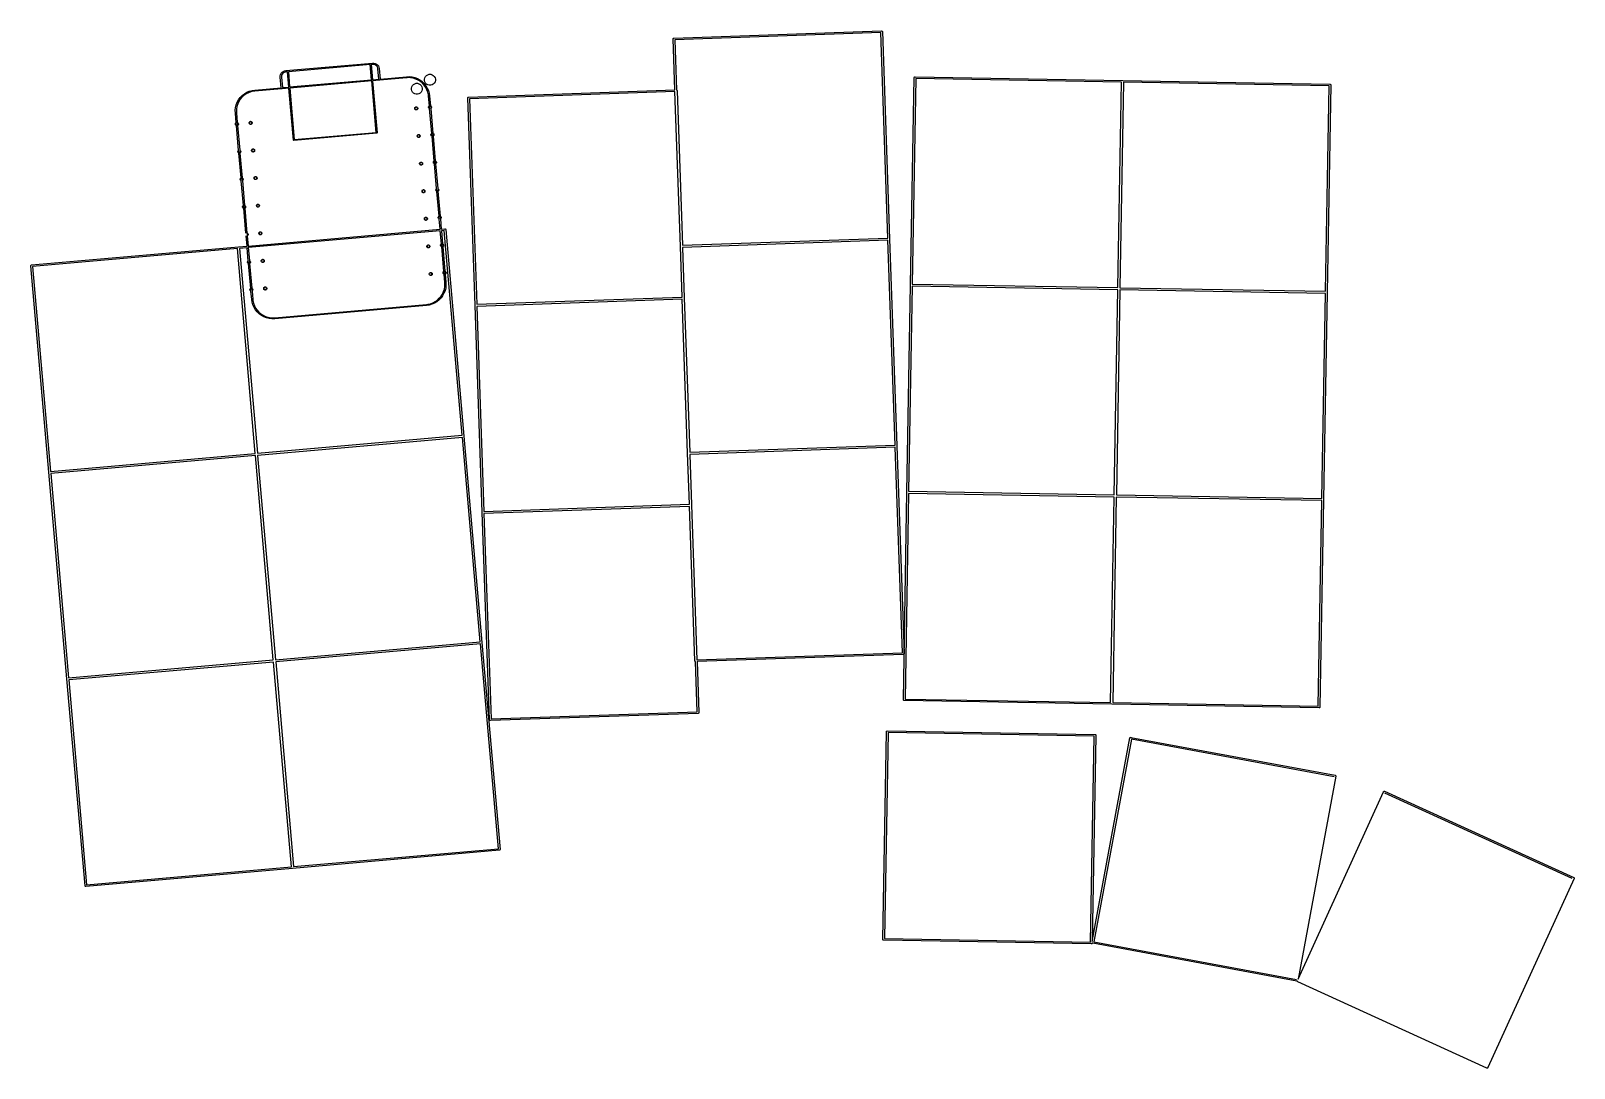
# Model space of a CAD drawing. Header units: inches. Extents: x 3.87 to 9.44, y -6.64 to -2.9.
import ezdxf

# ---------------------------------------------------------------- set-up
doc = ezdxf.new("R2010")
doc.units = ezdxf.units.IN
doc.header["$MEASUREMENT"] = 0
doc.layers.add('User.1', color=9, linetype='CONTINUOUS', true_color=0xc2c2c2)

msp = doc.modelspace()

# ---------------------------------------------------------------- linework, layer by layer
at = {"layer": 'User.1', "linetype": 'CONTINUOUS'}
for p, q in [((6.1872, -2.9301), (6.1873, -2.9295)), ((6.1937, -3.114), (6.1872, -2.9301)), ((6.1873, -2.9295), (6.1877, -2.9284)), ((6.1877, -2.9284), (6.1885, -2.9276)), ((6.1885, -2.9276), (6.1895, -2.9271)), ((6.1895, -2.9271), (6.1901, -2.927)), ((6.1901, -2.927), (6.9396, -2.9009)), ((6.9369, -2.9069), (6.1933, -2.9328)), ((6.1933, -2.9328), (6.1996, -3.1141)), ((6.9628, -3.6486), (6.9369, -2.9069)), ((6.9396, -2.9009), (6.9402, -2.9009)), ((6.9402, -2.9009), (6.9413, -2.9013)), ((6.9413, -2.9013), (6.9414, -2.9014)), ((6.9414, -2.9014), (6.9421, -2.9021)), ((6.9421, -2.9021), (6.9426, -2.9031)), ((6.9426, -2.9031), (6.9427, -2.9037)), ((6.9427, -2.9037), (6.9688, -3.6513)), ((4.7684, -3.0683), (4.7686, -3.0634)), ((4.7686, -3.0634), (4.7698, -3.0586)), ((4.7698, -3.0586), (4.7721, -3.0541)), ((4.7721, -3.0541), (4.7753, -3.0503)), ((4.774, -3.0612), (4.7732, -3.0657)), ((4.7759, -3.0571), (4.774, -3.0612)), ((4.7753, -3.0503), (4.7792, -3.0473)), ((4.7788, -3.0536), (4.7759, -3.0571)), ((4.7825, -3.051), (4.7788, -3.0536)), ((4.7792, -3.0473), (4.7837, -3.0453)), ((4.7868, -3.0495), (4.7825, -3.051)), ((4.7837, -3.0453), (4.7886, -3.0443)), ((4.789, -3.0493), (4.7868, -3.0495)), ((4.7886, -3.0443), (5.1022, -3.0169)), ((4.7886, -3.0443), (4.7886, -3.0443)), ((4.7886, -3.0443), (4.7886, -3.0443)), ((4.7952, -3.0488), (4.789, -3.0493)), ((4.789, -3.0493), (4.789, -3.0493)), ((4.8, -3.1035), (4.7952, -3.0488)), ((5.094, -3.0226), (4.7982, -3.0485)), ((4.7982, -3.0485), (4.8029, -3.1033)), ((5.0988, -3.0774), (5.094, -3.0226)), ((5.1026, -3.0219), (5.097, -3.0223)), ((5.097, -3.0223), (5.1018, -3.0771)), ((5.1022, -3.0169), (5.1072, -3.017)), ((5.1022, -3.0169), (5.1022, -3.0169)), ((5.1022, -3.0169), (5.1022, -3.0169)), ((5.1022, -3.0169), (5.1022, -3.0169)), ((5.1022, -3.0169), (5.1022, -3.0169)), ((5.1049, -3.0217), (5.1026, -3.0219)), ((5.1026, -3.0219), (5.1026, -3.0219)), ((5.1026, -3.0219), (5.1026, -3.0219)), ((5.1093, -3.0224), (5.1049, -3.0217)), ((5.1072, -3.017), (5.112, -3.0182)), ((5.1134, -3.0244), (5.1093, -3.0224)), ((5.112, -3.0182), (5.1164, -3.0205)), ((5.1169, -3.0273), (5.1134, -3.0244)), ((5.1164, -3.0205), (5.1202, -3.0237)), ((5.1195, -3.031), (5.1169, -3.0273)), ((5.121, -3.0352), (5.1195, -3.031)), ((5.1202, -3.0237), (5.1232, -3.0276)), ((5.1212, -3.0375), (5.121, -3.0352)), ((5.1247, -3.0751), (5.1212, -3.0375)), ((5.1212, -3.0375), (5.1212, -3.0375)), ((5.1212, -3.0375), (5.1212, -3.0375)), ((5.1232, -3.0276), (5.1252, -3.0322)), ((5.1252, -3.0322), (5.1262, -3.037)), ((5.1262, -3.037), (5.1262, -3.037)), ((5.1262, -3.037), (5.1297, -3.0747)), ((5.2936, -3.0653), (5.2973, -3.0616)), ((5.2973, -3.0616), (5.3018, -3.059)), ((5.3018, -3.059), (5.3068, -3.0577)), ((5.3068, -3.0577), (5.312, -3.0577)), ((5.312, -3.0577), (5.317, -3.059)), ((5.317, -3.059), (5.3215, -3.0616)), ((5.3215, -3.0616), (5.3251, -3.0653)), ((4.6481, -3.1227), (4.6573, -3.1186)), ((4.6573, -3.1186), (4.667, -3.1158)), ((4.6725, -3.1186), (4.6632, -3.1207)), ((4.667, -3.1158), (4.6769, -3.1143)), ((4.6773, -3.1182), (4.6725, -3.1186)), ((4.6769, -3.1143), (4.7717, -3.106)), ((4.6769, -3.1143), (4.6769, -3.1143)), ((4.7733, -3.1098), (4.6773, -3.1182)), ((4.6773, -3.1182), (4.6773, -3.1182)), ((4.7717, -3.106), (4.7684, -3.0683)), ((4.7684, -3.0683), (4.7684, -3.0683)), ((4.7684, -3.0683), (4.7684, -3.0683)), ((4.7732, -3.0657), (4.7734, -3.0679)), ((4.7737, -3.1101), (4.7733, -3.1098)), ((4.7734, -3.0679), (4.7734, -3.0679)), ((4.7734, -3.0679), (4.7767, -3.1056)), ((4.7756, -3.11), (4.7737, -3.1101)), ((4.7759, -3.1096), (4.7756, -3.11)), ((4.8003, -3.1074), (4.7759, -3.1096)), ((4.7767, -3.1056), (4.8, -3.1035)), ((4.8167, -3.2948), (4.8003, -3.1074)), ((4.8029, -3.1033), (5.0988, -3.0774)), ((5.0992, -3.0813), (4.8033, -3.1072)), ((4.8033, -3.1072), (4.8195, -3.293)), ((5.1154, -3.2671), (5.0992, -3.0813)), ((5.1018, -3.0771), (5.1247, -3.0751)), ((5.1262, -3.0789), (5.1021, -3.081)), ((5.1021, -3.081), (5.1185, -3.2684)), ((5.1266, -3.0792), (5.1262, -3.0789)), ((5.1285, -3.0791), (5.1266, -3.0792)), ((5.1288, -3.0787), (5.1285, -3.0791)), ((5.2252, -3.0703), (5.1288, -3.0787)), ((5.1297, -3.0747), (5.2243, -3.0664)), ((5.2243, -3.0664), (5.2248, -3.0662)), ((5.2248, -3.0662), (5.2349, -3.066)), ((5.2259, -3.0701), (5.2252, -3.0703)), ((5.2299, -3.0697), (5.2259, -3.07)), ((5.2259, -3.07), (5.2259, -3.0701)), ((5.2395, -3.0701), (5.2299, -3.0697)), ((5.2349, -3.066), (5.2449, -3.0671)), ((5.2489, -3.0718), (5.2395, -3.0701)), ((5.2422, -3.1073), (5.2435, -3.1023)), ((5.2422, -3.1125), (5.2422, -3.1073)), ((5.2435, -3.1175), (5.2422, -3.1125)), ((5.2435, -3.1023), (5.2461, -3.0978)), ((5.2461, -3.1219), (5.2435, -3.1175)), ((5.2449, -3.0671), (5.2547, -3.0695)), ((5.2461, -3.0978), (5.2498, -3.0941)), ((5.2581, -3.0747), (5.2489, -3.0718)), ((5.2498, -3.0941), (5.2543, -3.0915)), ((5.2543, -3.0915), (5.2593, -3.0902)), ((5.2547, -3.0695), (5.2641, -3.0731)), ((5.2667, -3.0787), (5.2581, -3.0747)), ((5.2593, -3.0902), (5.2645, -3.0902)), ((5.2641, -3.0731), (5.2729, -3.078)), ((5.2645, -3.0902), (5.2695, -3.0915)), ((5.2748, -3.0838), (5.2667, -3.0787)), ((5.2695, -3.0915), (5.274, -3.0941)), ((5.2729, -3.078), (5.281, -3.0839)), ((5.274, -3.0941), (5.2776, -3.0978)), ((5.2821, -3.09), (5.2748, -3.0838)), ((5.2776, -3.0978), (5.2802, -3.1023)), ((5.2802, -3.1175), (5.2776, -3.1219)), ((5.2802, -3.1023), (5.2815, -3.1073)), ((5.2815, -3.1125), (5.2802, -3.1175)), ((5.281, -3.0839), (5.2883, -3.0909)), ((5.2815, -3.1073), (5.2815, -3.1125)), ((5.2886, -3.0971), (5.2821, -3.09)), ((5.2883, -3.0909), (5.2946, -3.0987)), ((5.2941, -3.1049), (5.2886, -3.0971)), ((5.2897, -3.0748), (5.2911, -3.0698)), ((5.2897, -3.08), (5.2897, -3.0748)), ((5.2911, -3.085), (5.2897, -3.08)), ((5.2911, -3.0698), (5.2936, -3.0653)), ((5.2936, -3.0894), (5.2911, -3.085)), ((5.2973, -3.0931), (5.2936, -3.0894)), ((5.2985, -3.1134), (5.2941, -3.1049)), ((5.2946, -3.0987), (5.2998, -3.1073)), ((5.3018, -3.0957), (5.2973, -3.0931)), ((5.3018, -3.1224), (5.2985, -3.1134)), ((5.2998, -3.1073), (5.3039, -3.1165)), ((5.3068, -3.097), (5.3018, -3.0957)), ((5.3039, -3.1165), (5.3067, -3.1262)), ((5.312, -3.097), (5.3068, -3.097)), ((5.317, -3.0957), (5.312, -3.097)), ((5.3215, -3.0931), (5.317, -3.0957)), ((5.3251, -3.0894), (5.3215, -3.0931)), ((5.3251, -3.0653), (5.3277, -3.0698)), ((5.3277, -3.085), (5.3251, -3.0894)), ((5.3277, -3.0698), (5.3291, -3.0748)), ((5.3291, -3.08), (5.3277, -3.085)), ((5.3291, -3.0748), (5.3291, -3.08)), ((5.449, -3.14), (6.1937, -3.114)), ((6.1939, -3.1199), (5.4522, -3.1458)), ((6.2134, -3.6796), (6.1939, -3.1199)), ((6.1996, -3.1141), (6.2002, -3.1143)), ((6.2002, -3.1143), (6.2011, -3.1151)), ((6.2011, -3.1151), (6.2016, -3.1161)), ((6.2016, -3.1161), (6.2016, -3.1167)), ((6.2016, -3.1167), (6.2211, -3.6744)), ((7.0448, -3.8178), (7.0578, -3.0696)), ((7.0637, -3.0726), (7.0507, -3.8147)), ((7.0578, -3.0696), (7.0579, -3.069)), ((7.0579, -3.069), (7.058, -3.0688)), ((7.058, -3.0688), (7.0583, -3.068)), ((7.0583, -3.068), (7.0592, -3.0672)), ((7.0592, -3.0672), (7.0602, -3.0667)), ((7.0602, -3.0667), (7.0608, -3.0667)), ((7.0608, -3.0667), (7.8107, -3.0798)), ((7.8057, -3.0856), (7.0637, -3.0726)), ((7.7927, -3.8276), (7.8057, -3.0856)), ((7.8136, -3.0857), (7.8006, -3.8278)), ((7.8107, -3.0798), (7.8107, -3.0798)), ((7.8107, -3.0798), (8.5586, -3.0928)), ((8.5556, -3.0987), (7.8136, -3.0857)), ((8.5426, -3.8407), (8.5556, -3.0987)), ((8.5615, -3.0958), (8.5484, -3.8457)), ((8.5586, -3.0928), (8.5592, -3.0929)), ((8.5592, -3.0929), (8.5592, -3.0929)), ((8.5592, -3.0929), (8.5603, -3.0934)), ((8.5603, -3.0934), (8.5611, -3.0942)), ((8.5611, -3.0942), (8.5615, -3.0953)), ((8.5615, -3.0953), (8.5615, -3.0958)), ((4.6078, -3.1776), (4.6102, -3.1678)), ((4.6102, -3.1678), (4.6139, -3.1584)), ((4.6125, -3.1736), (4.6109, -3.183)), ((4.6154, -3.1644), (4.6125, -3.1736)), ((4.6139, -3.1584), (4.6187, -3.1496)), ((4.6195, -3.1558), (4.6154, -3.1644)), ((4.6187, -3.1496), (4.6247, -3.1415)), ((4.6246, -3.1477), (4.6195, -3.1558)), ((4.6308, -3.1404), (4.6246, -3.1477)), ((4.6247, -3.1415), (4.6316, -3.1342)), ((4.6378, -3.1339), (4.6308, -3.1404)), ((4.6316, -3.1342), (4.6395, -3.1279)), ((4.6457, -3.1284), (4.6378, -3.1339)), ((4.6395, -3.1279), (4.6481, -3.1227)), ((4.6542, -3.124), (4.6457, -3.1284)), ((4.6632, -3.1207), (4.6542, -3.124)), ((5.2498, -3.1256), (5.2461, -3.1219)), ((5.2543, -3.1282), (5.2498, -3.1256)), ((5.2593, -3.1295), (5.2543, -3.1282)), ((5.2569, -3.1761), (5.2589, -3.1753)), ((5.2589, -3.1753), (5.261, -3.1753)), ((5.2645, -3.1295), (5.2593, -3.1295)), ((5.261, -3.1753), (5.263, -3.1761)), ((5.2695, -3.1282), (5.2645, -3.1295)), ((5.274, -3.1256), (5.2695, -3.1282)), ((5.2776, -3.1219), (5.274, -3.1256)), ((5.3039, -3.1317), (5.3018, -3.1224)), ((5.3043, -3.1365), (5.3039, -3.1317)), ((5.3043, -3.1366), (5.3043, -3.1365)), ((5.3043, -3.1367), (5.3043, -3.1366)), ((5.3073, -3.1715), (5.3043, -3.1367)), ((5.3043, -3.1753), (5.3052, -3.1733)), ((5.3043, -3.1754), (5.3043, -3.1753)), ((5.3043, -3.1774), (5.3043, -3.1754)), ((5.3052, -3.1733), (5.3067, -3.1718)), ((5.3059, -3.1738), (5.3052, -3.1754)), ((5.3052, -3.1754), (5.3052, -3.1772)), ((5.3072, -3.1725), (5.3059, -3.1738)), ((5.3067, -3.1262), (5.3082, -3.1362)), ((5.3067, -3.1718), (5.3073, -3.1715)), ((5.3074, -3.1724), (5.3072, -3.1725)), ((5.3081, -3.1805), (5.3074, -3.1724)), ((5.3082, -3.1362), (5.3082, -3.1362)), ((5.3082, -3.1362), (5.3082, -3.1363)), ((5.3082, -3.1363), (5.3113, -3.1711)), ((5.3113, -3.1711), (5.3128, -3.1718)), ((5.3123, -3.1725), (5.3113, -3.1721)), ((5.3113, -3.1721), (5.3121, -3.1802)), ((5.3136, -3.1738), (5.3123, -3.1725)), ((5.3128, -3.1718), (5.3143, -3.1733)), ((5.3142, -3.1754), (5.3136, -3.1738)), ((5.3142, -3.1772), (5.3142, -3.1754)), ((5.3143, -3.1733), (5.3151, -3.1753)), ((5.3151, -3.1753), (5.3151, -3.1774)), ((5.4462, -3.1425), (5.4466, -3.1414)), ((5.4462, -3.1431), (5.4462, -3.1425)), ((5.4724, -3.8926), (5.4462, -3.1431)), ((5.4466, -3.1414), (5.4474, -3.1406)), ((5.4474, -3.1406), (5.4485, -3.1401)), ((5.4485, -3.1401), (5.449, -3.14)), ((5.4522, -3.1458), (5.4781, -3.8875)), ((4.6067, -3.1876), (4.6078, -3.1776)), ((4.607, -3.1977), (4.6067, -3.1876)), ((4.61, -3.2325), (4.607, -3.1977)), ((4.607, -3.1977), (4.607, -3.1977)), ((4.6109, -3.183), (4.6105, -3.1926)), ((4.6105, -3.1926), (4.6109, -3.1973)), ((4.6109, -3.1973), (4.6109, -3.1973)), ((4.6109, -3.1973), (4.6139, -3.2321)), ((4.6568, -3.2319), (4.6576, -3.2299)), ((4.6576, -3.2299), (4.6592, -3.2284)), ((4.6584, -3.2304), (4.6577, -3.2321)), ((4.6597, -3.2292), (4.6584, -3.2304)), ((4.6592, -3.2284), (4.6611, -3.2276)), ((4.6613, -3.2285), (4.6597, -3.2292)), ((4.6611, -3.2276), (4.6633, -3.2276)), ((4.6631, -3.2285), (4.6613, -3.2285)), ((4.6648, -3.2292), (4.6631, -3.2285)), ((4.6633, -3.2276), (4.6653, -3.2284)), ((4.666, -3.2304), (4.6648, -3.2292)), ((4.6653, -3.2284), (4.6668, -3.2299)), ((4.6667, -3.2321), (4.666, -3.2304)), ((4.6668, -3.2299), (4.6676, -3.2319)), ((5.2545, -3.1796), (5.2554, -3.1776)), ((5.2545, -3.1798), (5.2545, -3.1796)), ((5.2545, -3.1818), (5.2545, -3.1798)), ((5.2554, -3.1838), (5.2545, -3.1818)), ((5.2554, -3.1776), (5.2569, -3.1761)), ((5.2561, -3.1781), (5.2554, -3.1798)), ((5.2554, -3.1798), (5.2554, -3.1816)), ((5.2554, -3.1816), (5.2561, -3.1832)), ((5.2569, -3.1853), (5.2554, -3.1838)), ((5.2574, -3.1769), (5.2561, -3.1781)), ((5.2561, -3.1832), (5.2574, -3.1845)), ((5.2589, -3.1861), (5.2569, -3.1853)), ((5.259, -3.1762), (5.2574, -3.1769)), ((5.2574, -3.1845), (5.259, -3.1852)), ((5.261, -3.1861), (5.2589, -3.1861)), ((5.2608, -3.1762), (5.259, -3.1762)), ((5.259, -3.1852), (5.2608, -3.1852)), ((5.2625, -3.1769), (5.2608, -3.1762)), ((5.2608, -3.1852), (5.2625, -3.1845)), ((5.263, -3.1853), (5.261, -3.1861)), ((5.2637, -3.1781), (5.2625, -3.1769)), ((5.2625, -3.1845), (5.2637, -3.1832)), ((5.263, -3.1761), (5.2645, -3.1776)), ((5.2645, -3.1838), (5.263, -3.1853)), ((5.2644, -3.1798), (5.2637, -3.1781)), ((5.2637, -3.1832), (5.2644, -3.1816)), ((5.2644, -3.1816), (5.2644, -3.1798)), ((5.2645, -3.1776), (5.2653, -3.1796)), ((5.2653, -3.1818), (5.2645, -3.1838)), ((5.2653, -3.1796), (5.2653, -3.1818)), ((5.3052, -3.1794), (5.3043, -3.1774)), ((5.3052, -3.1772), (5.3059, -3.1789)), ((5.3067, -3.1809), (5.3052, -3.1794)), ((5.3059, -3.1789), (5.3072, -3.1802)), ((5.3082, -3.1815), (5.3067, -3.1809)), ((5.3072, -3.1802), (5.3081, -3.1805)), ((5.3161, -3.2711), (5.3082, -3.1815)), ((5.3121, -3.1802), (5.3123, -3.1802)), ((5.3128, -3.1809), (5.3121, -3.1812)), ((5.3121, -3.1812), (5.32, -3.2707)), ((5.3123, -3.1802), (5.3136, -3.1789)), ((5.3143, -3.1794), (5.3128, -3.1809)), ((5.3136, -3.1789), (5.3142, -3.1772)), ((5.3151, -3.1774), (5.3143, -3.1794)), ((4.607, -3.2363), (4.6078, -3.2343)), ((4.607, -3.2365), (4.607, -3.2363)), ((4.607, -3.2384), (4.607, -3.2365)), ((4.6078, -3.2404), (4.607, -3.2384)), ((4.6078, -3.2343), (4.6093, -3.2328)), ((4.6093, -3.2419), (4.6078, -3.2404)), ((4.6086, -3.2348), (4.6079, -3.2365)), ((4.6079, -3.2365), (4.6079, -3.2382)), ((4.6079, -3.2382), (4.6086, -3.2399)), ((4.6099, -3.2335), (4.6086, -3.2348)), ((4.6086, -3.2399), (4.6099, -3.2412)), ((4.6093, -3.2328), (4.61, -3.2325)), ((4.6109, -3.2426), (4.6093, -3.2419)), ((4.6101, -3.2334), (4.6099, -3.2335)), ((4.6099, -3.2412), (4.6108, -3.2416)), ((4.6108, -3.2416), (4.6101, -3.2334)), ((4.6187, -3.3321), (4.6109, -3.2426)), ((4.6139, -3.2321), (4.6155, -3.2328)), ((4.615, -3.2335), (4.614, -3.2331)), ((4.614, -3.2331), (4.6147, -3.2413)), ((4.6147, -3.2413), (4.615, -3.2412)), ((4.6155, -3.2419), (4.6148, -3.2422)), ((4.6148, -3.2422), (4.6226, -3.3318)), ((4.6162, -3.2348), (4.615, -3.2335)), ((4.615, -3.2412), (4.6162, -3.2399)), ((4.6155, -3.2328), (4.617, -3.2343)), ((4.617, -3.2404), (4.6155, -3.2419)), ((4.6169, -3.2365), (4.6162, -3.2348)), ((4.6162, -3.2399), (4.6169, -3.2382)), ((4.6169, -3.2382), (4.6169, -3.2365)), ((4.617, -3.2343), (4.6178, -3.2363)), ((4.6178, -3.2384), (4.617, -3.2404)), ((4.6178, -3.2363), (4.6178, -3.2384)), ((4.6568, -3.2321), (4.6568, -3.2319)), ((4.6568, -3.2341), (4.6568, -3.2321)), ((4.6576, -3.236), (4.6568, -3.2341)), ((4.6592, -3.2376), (4.6576, -3.236)), ((4.6577, -3.2321), (4.6577, -3.2339)), ((4.6577, -3.2339), (4.6584, -3.2355)), ((4.6584, -3.2355), (4.6597, -3.2368)), ((4.6611, -3.2384), (4.6592, -3.2376)), ((4.6597, -3.2368), (4.6613, -3.2375)), ((4.6633, -3.2384), (4.6611, -3.2384)), ((4.6613, -3.2375), (4.6631, -3.2375)), ((4.6631, -3.2375), (4.6648, -3.2368)), ((4.6653, -3.2376), (4.6633, -3.2384)), ((4.6648, -3.2368), (4.666, -3.2355)), ((4.6668, -3.236), (4.6653, -3.2376)), ((4.666, -3.2355), (4.6667, -3.2339)), ((4.6667, -3.2339), (4.6667, -3.2321)), ((4.6676, -3.2341), (4.6668, -3.236)), ((4.6676, -3.2319), (4.6676, -3.2341)), ((5.1172, -3.27), (4.8183, -3.2961)), ((4.8195, -3.293), (5.1154, -3.2671)), ((5.1177, -3.2698), (5.1172, -3.27)), ((5.1185, -3.2689), (5.1177, -3.2698)), ((5.1177, -3.2698), (5.1177, -3.2698)), ((5.1185, -3.2684), (5.1185, -3.2689)), ((5.2633, -3.2792), (5.2641, -3.2773)), ((5.2633, -3.2794), (5.2633, -3.2792)), ((5.2633, -3.2814), (5.2633, -3.2794)), ((5.2641, -3.2834), (5.2633, -3.2814)), ((5.2641, -3.2773), (5.2656, -3.2757)), ((5.2648, -3.2778), (5.2641, -3.2794)), ((5.2641, -3.2794), (5.2641, -3.2812)), ((5.2641, -3.2812), (5.2648, -3.2829)), ((5.2656, -3.2849), (5.2641, -3.2834)), ((5.2661, -3.2765), (5.2648, -3.2778)), ((5.2648, -3.2829), (5.2661, -3.2841)), ((5.2656, -3.2757), (5.2676, -3.2749)), ((5.2676, -3.2857), (5.2656, -3.2849)), ((5.2678, -3.2758), (5.2661, -3.2765)), ((5.2661, -3.2841), (5.2678, -3.2848)), ((5.2676, -3.2749), (5.2697, -3.2749)), ((5.2697, -3.2857), (5.2676, -3.2857)), ((5.2695, -3.2758), (5.2678, -3.2758)), ((5.2678, -3.2848), (5.2695, -3.2848)), ((5.2712, -3.2765), (5.2695, -3.2758)), ((5.2695, -3.2848), (5.2712, -3.2841)), ((5.2697, -3.2749), (5.2717, -3.2757)), ((5.2717, -3.2849), (5.2697, -3.2857)), ((5.2725, -3.2778), (5.2712, -3.2765)), ((5.2712, -3.2841), (5.2725, -3.2829)), ((5.2717, -3.2757), (5.2732, -3.2773)), ((5.2732, -3.2834), (5.2717, -3.2849)), ((5.2731, -3.2794), (5.2725, -3.2778)), ((5.2725, -3.2829), (5.2731, -3.2812)), ((5.2731, -3.2812), (5.2731, -3.2794)), ((5.2732, -3.2773), (5.274, -3.2792)), ((5.274, -3.2814), (5.2732, -3.2834)), ((5.274, -3.2792), (5.274, -3.2814)), ((5.3131, -3.2749), (5.3139, -3.2729)), ((5.3131, -3.2751), (5.3131, -3.2749)), ((5.3131, -3.277), (5.3131, -3.2751)), ((5.3139, -3.279), (5.3131, -3.277)), ((5.3139, -3.2729), (5.3154, -3.2714)), ((5.3154, -3.2805), (5.3139, -3.279)), ((5.3146, -3.2734), (5.314, -3.2751)), ((5.314, -3.2751), (5.314, -3.2769)), ((5.314, -3.2769), (5.3146, -3.2785)), ((5.3159, -3.2721), (5.3146, -3.2734)), ((5.3146, -3.2785), (5.3159, -3.2798)), ((5.3154, -3.2714), (5.3161, -3.2711)), ((5.3169, -3.2812), (5.3154, -3.2805)), ((5.3161, -3.272), (5.3159, -3.2721)), ((5.3159, -3.2798), (5.3168, -3.2802)), ((5.3168, -3.2802), (5.3161, -3.272)), ((5.3248, -3.3707), (5.3169, -3.2812)), ((5.32, -3.2707), (5.3215, -3.2714)), ((5.321, -3.2721), (5.3201, -3.2718)), ((5.3201, -3.2718), (5.3208, -3.2799)), ((5.3208, -3.2799), (5.321, -3.2798)), ((5.3215, -3.2805), (5.3209, -3.2808)), ((5.3209, -3.2808), (5.3287, -3.3704)), ((5.3223, -3.2734), (5.321, -3.2721)), ((5.321, -3.2798), (5.3223, -3.2785)), ((5.3215, -3.2714), (5.323, -3.2729)), ((5.323, -3.279), (5.3215, -3.2805)), ((5.323, -3.2751), (5.3223, -3.2734)), ((5.3223, -3.2785), (5.323, -3.2769)), ((5.323, -3.2729), (5.3239, -3.2749)), ((5.323, -3.2769), (5.323, -3.2751)), ((5.3239, -3.277), (5.323, -3.279)), ((5.3239, -3.2749), (5.3239, -3.277)), ((4.6157, -3.3359), (4.6165, -3.3339)), ((4.6157, -3.3361), (4.6157, -3.3359)), ((4.6157, -3.338), (4.6157, -3.3361)), ((4.6165, -3.34), (4.6157, -3.338)), ((4.6165, -3.3339), (4.6181, -3.3324)), ((4.6181, -3.3415), (4.6165, -3.34)), ((4.6173, -3.3344), (4.6166, -3.3361)), ((4.6166, -3.3361), (4.6166, -3.3379)), ((4.6166, -3.3379), (4.6173, -3.3395)), ((4.6186, -3.3332), (4.6173, -3.3344)), ((4.6173, -3.3395), (4.6186, -3.3408)), ((4.6181, -3.3324), (4.6187, -3.3321)), ((4.6196, -3.3422), (4.6181, -3.3415)), ((4.6188, -3.3331), (4.6186, -3.3332)), ((4.6186, -3.3408), (4.6195, -3.3412)), ((4.6195, -3.3412), (4.6188, -3.3331)), ((4.6274, -3.4317), (4.6196, -3.3422)), ((4.6226, -3.3318), (4.6242, -3.3324)), ((4.6237, -3.3332), (4.6227, -3.3328)), ((4.6227, -3.3328), (4.6234, -3.3409)), ((4.6234, -3.3409), (4.6237, -3.3408)), ((4.6242, -3.3415), (4.6235, -3.3418)), ((4.6235, -3.3418), (4.6314, -3.4314)), ((4.6249, -3.3344), (4.6237, -3.3332)), ((4.6237, -3.3408), (4.6249, -3.3395)), ((4.6242, -3.3324), (4.6257, -3.3339)), ((4.6257, -3.34), (4.6242, -3.3415)), ((4.6256, -3.3361), (4.6249, -3.3344)), ((4.6249, -3.3395), (4.6256, -3.3379)), ((4.6256, -3.3379), (4.6256, -3.3361)), ((4.6257, -3.3339), (4.6265, -3.3359)), ((4.6265, -3.338), (4.6257, -3.34)), ((4.6265, -3.3359), (4.6265, -3.338)), ((4.6655, -3.3315), (4.6664, -3.3296)), ((4.6655, -3.3317), (4.6655, -3.3315)), ((4.6655, -3.3337), (4.6655, -3.3317)), ((4.6664, -3.3357), (4.6655, -3.3337)), ((4.6664, -3.3296), (4.6679, -3.328)), ((4.6671, -3.3301), (4.6664, -3.3317)), ((4.6664, -3.3317), (4.6664, -3.3335)), ((4.6664, -3.3335), (4.6671, -3.3352)), ((4.6679, -3.3372), (4.6664, -3.3357)), ((4.6684, -3.3288), (4.6671, -3.3301)), ((4.6671, -3.3352), (4.6684, -3.3364)), ((4.6679, -3.328), (4.6699, -3.3272)), ((4.6699, -3.338), (4.6679, -3.3372)), ((4.67, -3.3281), (4.6684, -3.3288)), ((4.6684, -3.3364), (4.67, -3.3371)), ((4.6699, -3.3272), (4.672, -3.3272)), ((4.672, -3.338), (4.6699, -3.338)), ((4.6718, -3.3281), (4.67, -3.3281)), ((4.67, -3.3371), (4.6718, -3.3371)), ((4.6735, -3.3288), (4.6718, -3.3281)), ((4.6718, -3.3371), (4.6735, -3.3364)), ((4.672, -3.3272), (4.674, -3.328)), ((4.674, -3.3372), (4.672, -3.338)), ((4.6747, -3.3301), (4.6735, -3.3288)), ((4.6735, -3.3364), (4.6747, -3.3352)), ((4.674, -3.328), (4.6755, -3.3296)), ((4.6755, -3.3357), (4.674, -3.3372)), ((4.6754, -3.3317), (4.6747, -3.3301)), ((4.6747, -3.3352), (4.6754, -3.3335)), ((4.6754, -3.3335), (4.6754, -3.3317)), ((4.6755, -3.3296), (4.6763, -3.3315)), ((4.6763, -3.3337), (4.6755, -3.3357)), ((4.6763, -3.3315), (4.6763, -3.3337)), ((4.8169, -3.2953), (4.8167, -3.2948)), ((4.8177, -3.2961), (4.8169, -3.2953)), ((4.8183, -3.2961), (4.8177, -3.2961)), ((5.272, -3.3789), (5.2728, -3.3769)), ((5.272, -3.379), (5.272, -3.3789)), ((5.272, -3.381), (5.272, -3.379)), ((5.2728, -3.383), (5.272, -3.381)), ((5.2728, -3.3769), (5.2743, -3.3754)), ((5.2743, -3.3845), (5.2728, -3.383)), ((5.2735, -3.3774), (5.2729, -3.379)), ((5.2729, -3.379), (5.2729, -3.3808)), ((5.2729, -3.3808), (5.2735, -3.3825)), ((5.2748, -3.3761), (5.2735, -3.3774)), ((5.2735, -3.3825), (5.2748, -3.3837)), ((5.2743, -3.3754), (5.2763, -3.3745)), ((5.2763, -3.3853), (5.2743, -3.3845)), ((5.2765, -3.3754), (5.2748, -3.3761)), ((5.2748, -3.3837), (5.2765, -3.3844)), ((5.2763, -3.3745), (5.2784, -3.3745)), ((5.2784, -3.3853), (5.2763, -3.3853)), ((5.2783, -3.3754), (5.2765, -3.3754)), ((5.2765, -3.3844), (5.2783, -3.3844)), ((5.2799, -3.3761), (5.2783, -3.3754)), ((5.2783, -3.3844), (5.2799, -3.3837)), ((5.2784, -3.3745), (5.2804, -3.3754)), ((5.2804, -3.3845), (5.2784, -3.3853)), ((5.2812, -3.3774), (5.2799, -3.3761)), ((5.2799, -3.3837), (5.2812, -3.3825)), ((5.2804, -3.3754), (5.2819, -3.3769)), ((5.2819, -3.383), (5.2804, -3.3845)), ((5.2819, -3.379), (5.2812, -3.3774)), ((5.2812, -3.3825), (5.2819, -3.3808)), ((5.2819, -3.3769), (5.2828, -3.3789)), ((5.2819, -3.3808), (5.2819, -3.379)), ((5.2828, -3.381), (5.2819, -3.383)), ((5.2828, -3.3789), (5.2828, -3.381)), ((5.3218, -3.3745), (5.3226, -3.3725)), ((5.3218, -3.3747), (5.3218, -3.3745)), ((5.3218, -3.3766), (5.3218, -3.3747)), ((5.3226, -3.3786), (5.3218, -3.3766)), ((5.3226, -3.3725), (5.3241, -3.371)), ((5.3241, -3.3801), (5.3226, -3.3786)), ((5.3234, -3.373), (5.3227, -3.3747)), ((5.3227, -3.3747), (5.3227, -3.3765)), ((5.3227, -3.3765), (5.3234, -3.3781)), ((5.3246, -3.3718), (5.3234, -3.373)), ((5.3234, -3.3781), (5.3246, -3.3794)), ((5.3241, -3.371), (5.3248, -3.3707)), ((5.3257, -3.3808), (5.3241, -3.3801)), ((5.3249, -3.3717), (5.3246, -3.3718)), ((5.3246, -3.3794), (5.3256, -3.3798)), ((5.3256, -3.3798), (5.3249, -3.3717)), ((5.3335, -3.4704), (5.3257, -3.3808)), ((5.3287, -3.3704), (5.3302, -3.371)), ((5.3297, -3.3718), (5.3288, -3.3714)), ((5.3288, -3.3714), (5.3295, -3.3795)), ((5.3295, -3.3795), (5.3297, -3.3794)), ((5.3302, -3.3801), (5.3296, -3.3804)), ((5.3296, -3.3804), (5.3374, -3.47)), ((5.331, -3.373), (5.3297, -3.3718)), ((5.3297, -3.3794), (5.331, -3.3781)), ((5.3302, -3.371), (5.3317, -3.3725)), ((5.3317, -3.3786), (5.3302, -3.3801)), ((5.3317, -3.3747), (5.331, -3.373)), ((5.331, -3.3781), (5.3317, -3.3765)), ((5.3317, -3.3725), (5.3326, -3.3745)), ((5.3317, -3.3765), (5.3317, -3.3747)), ((5.3326, -3.3766), (5.3317, -3.3786)), ((5.3326, -3.3745), (5.3326, -3.3766)), ((4.6244, -3.4355), (4.6253, -3.4335)), ((4.6244, -3.4357), (4.6244, -3.4355)), ((4.6244, -3.4377), (4.6244, -3.4357)), ((4.6253, -3.4396), (4.6244, -3.4377)), ((4.6253, -3.4335), (4.6268, -3.432)), ((4.626, -3.434), (4.6253, -3.4357)), ((4.6253, -3.4357), (4.6253, -3.4375)), ((4.6253, -3.4375), (4.626, -3.4391)), ((4.6268, -3.4412), (4.6253, -3.4396)), ((4.6273, -3.4328), (4.626, -3.434)), ((4.626, -3.4391), (4.6273, -3.4404)), ((4.6268, -3.432), (4.6274, -3.4317)), ((4.6283, -3.4418), (4.6268, -3.4412)), ((4.6275, -3.4327), (4.6273, -3.4328)), ((4.6273, -3.4404), (4.6282, -3.4408)), ((4.6282, -3.4408), (4.6275, -3.4327)), ((4.6362, -3.5314), (4.6283, -3.4418)), ((4.6314, -3.4314), (4.6329, -3.432)), ((4.6324, -3.4328), (4.6314, -3.4324)), ((4.6314, -3.4324), (4.6322, -3.4405)), ((4.6322, -3.4405), (4.6324, -3.4404)), ((4.6329, -3.4412), (4.6322, -3.4414)), ((4.6322, -3.4414), (4.6401, -3.531)), ((4.6337, -3.434), (4.6324, -3.4328)), ((4.6324, -3.4404), (4.6337, -3.4391)), ((4.6329, -3.432), (4.6344, -3.4335)), ((4.6344, -3.4396), (4.6329, -3.4412)), ((4.6343, -3.4357), (4.6337, -3.434)), ((4.6337, -3.4391), (4.6343, -3.4375)), ((4.6343, -3.4375), (4.6343, -3.4357)), ((4.6344, -3.4335), (4.6352, -3.4355)), ((4.6352, -3.4377), (4.6344, -3.4396)), ((4.6352, -3.4355), (4.6352, -3.4377)), ((4.6743, -3.4312), (4.6751, -3.4292)), ((4.6743, -3.4313), (4.6743, -3.4312)), ((4.6743, -3.4333), (4.6743, -3.4313)), ((4.6751, -3.4353), (4.6743, -3.4333)), ((4.6751, -3.4292), (4.6766, -3.4277)), ((4.6758, -3.4297), (4.6751, -3.4313)), ((4.6751, -3.4313), (4.6751, -3.4331)), ((4.6751, -3.4331), (4.6758, -3.4348)), ((4.6766, -3.4368), (4.6751, -3.4353)), ((4.6771, -3.4284), (4.6758, -3.4297)), ((4.6758, -3.4348), (4.6771, -3.436)), ((4.6766, -3.4277), (4.6786, -3.4268)), ((4.6786, -3.4376), (4.6766, -3.4368)), ((4.6788, -3.4277), (4.6771, -3.4284)), ((4.6771, -3.436), (4.6788, -3.4367)), ((4.6786, -3.4268), (4.6807, -3.4268)), ((4.6807, -3.4376), (4.6786, -3.4376)), ((4.6805, -3.4277), (4.6788, -3.4277)), ((4.6788, -3.4367), (4.6805, -3.4367)), ((4.6822, -3.4284), (4.6805, -3.4277)), ((4.6805, -3.4367), (4.6822, -3.436)), ((4.6807, -3.4268), (4.6827, -3.4277)), ((4.6827, -3.4368), (4.6807, -3.4376)), ((4.6835, -3.4297), (4.6822, -3.4284)), ((4.6822, -3.436), (4.6835, -3.4348)), ((4.6827, -3.4277), (4.6842, -3.4292)), ((4.6842, -3.4353), (4.6827, -3.4368)), ((4.6841, -3.4313), (4.6835, -3.4297)), ((4.6835, -3.4348), (4.6841, -3.4331)), ((4.6841, -3.4331), (4.6841, -3.4313)), ((4.6842, -3.4292), (4.685, -3.4312)), ((4.685, -3.4333), (4.6842, -3.4353)), ((4.685, -3.4312), (4.685, -3.4333)), ((5.2807, -3.4785), (5.2815, -3.4765)), ((5.2807, -3.4787), (5.2807, -3.4785)), ((5.2807, -3.4806), (5.2807, -3.4787)), ((5.2815, -3.4826), (5.2807, -3.4806)), ((5.2815, -3.4765), (5.283, -3.475)), ((5.283, -3.4841), (5.2815, -3.4826)), ((5.2823, -3.477), (5.2816, -3.4787)), ((5.2816, -3.4787), (5.2816, -3.4804)), ((5.2816, -3.4804), (5.2823, -3.4821)), ((5.2835, -3.4757), (5.2823, -3.477)), ((5.2823, -3.4821), (5.2835, -3.4834)), ((5.283, -3.475), (5.285, -3.4742)), ((5.285, -3.4849), (5.283, -3.4841)), ((5.2852, -3.4751), (5.2835, -3.4757)), ((5.2835, -3.4834), (5.2852, -3.4841)), ((5.285, -3.4742), (5.2872, -3.4742)), ((5.2872, -3.4849), (5.285, -3.4849)), ((5.287, -3.4751), (5.2852, -3.4751)), ((5.2852, -3.4841), (5.287, -3.4841)), ((5.2886, -3.4757), (5.287, -3.4751)), ((5.287, -3.4841), (5.2886, -3.4834)), ((5.2872, -3.4742), (5.2891, -3.475)), ((5.2891, -3.4841), (5.2872, -3.4849)), ((5.2899, -3.477), (5.2886, -3.4757)), ((5.2886, -3.4834), (5.2899, -3.4821)), ((5.2891, -3.475), (5.2907, -3.4765)), ((5.2907, -3.4826), (5.2891, -3.4841)), ((5.2906, -3.4787), (5.2899, -3.477)), ((5.2899, -3.4821), (5.2906, -3.4804)), ((5.2906, -3.4804), (5.2906, -3.4787)), ((5.2907, -3.4765), (5.2915, -3.4785)), ((5.2915, -3.4806), (5.2907, -3.4826)), ((5.2915, -3.4785), (5.2915, -3.4806)), ((5.3305, -3.4741), (5.3313, -3.4721)), ((5.3305, -3.4743), (5.3305, -3.4741)), ((5.3305, -3.4763), (5.3305, -3.4743)), ((5.3313, -3.4783), (5.3305, -3.4763)), ((5.3313, -3.4721), (5.3328, -3.4706)), ((5.3328, -3.4798), (5.3313, -3.4783)), ((5.3321, -3.4726), (5.3314, -3.4743)), ((5.3314, -3.4743), (5.3314, -3.4761)), ((5.3314, -3.4761), (5.3321, -3.4777)), ((5.3333, -3.4714), (5.3321, -3.4726)), ((5.3321, -3.4777), (5.3333, -3.479)), ((5.3328, -3.4706), (5.3335, -3.4704)), ((5.3344, -3.4804), (5.3328, -3.4798)), ((5.3336, -3.4713), (5.3333, -3.4714)), ((5.3333, -3.479), (5.3343, -3.4794)), ((5.3343, -3.4794), (5.3336, -3.4713)), ((5.3422, -3.57), (5.3344, -3.4804)), ((5.3374, -3.47), (5.3389, -3.4706)), ((5.3384, -3.4714), (5.3375, -3.471)), ((5.3375, -3.471), (5.3382, -3.4791)), ((5.3382, -3.4791), (5.3384, -3.479)), ((5.3389, -3.4798), (5.3383, -3.48)), ((5.3383, -3.48), (5.3461, -3.5696)), ((5.3397, -3.4726), (5.3384, -3.4714)), ((5.3384, -3.479), (5.3397, -3.4777)), ((5.3389, -3.4706), (5.3405, -3.4721)), ((5.3405, -3.4783), (5.3389, -3.4798)), ((5.3404, -3.4743), (5.3397, -3.4726)), ((5.3397, -3.4777), (5.3404, -3.4761)), ((5.3404, -3.4761), (5.3404, -3.4743)), ((5.3405, -3.4721), (5.3413, -3.4741)), ((5.3413, -3.4763), (5.3405, -3.4783)), ((5.3413, -3.4741), (5.3413, -3.4763)), ((4.6332, -3.5351), (4.634, -3.5331)), ((4.6332, -3.5353), (4.6332, -3.5351)), ((4.6332, -3.5373), (4.6332, -3.5353)), ((4.634, -3.5393), (4.6332, -3.5373)), ((4.634, -3.5331), (4.6355, -3.5316)), ((4.6355, -3.5408), (4.634, -3.5393)), ((4.6347, -3.5337), (4.6341, -3.5353)), ((4.6341, -3.5353), (4.6341, -3.5371)), ((4.6341, -3.5371), (4.6347, -3.5388)), ((4.636, -3.5324), (4.6347, -3.5337)), ((4.6347, -3.5388), (4.636, -3.54)), ((4.6355, -3.5316), (4.6362, -3.5314)), ((4.637, -3.5414), (4.6355, -3.5408)), ((4.6362, -3.5323), (4.636, -3.5324)), ((4.636, -3.54), (4.6369, -3.5404)), ((4.6369, -3.5404), (4.6362, -3.5323)), ((4.6449, -3.631), (4.637, -3.5414)), ((4.6401, -3.531), (4.6416, -3.5316)), ((4.6411, -3.5324), (4.6402, -3.532)), ((4.6402, -3.532), (4.6409, -3.5401)), ((4.6409, -3.5401), (4.6411, -3.54)), ((4.6416, -3.5408), (4.641, -3.541)), ((4.641, -3.541), (4.6488, -3.6306)), ((4.6424, -3.5337), (4.6411, -3.5324)), ((4.6411, -3.54), (4.6424, -3.5388)), ((4.6416, -3.5316), (4.6431, -3.5331)), ((4.6431, -3.5393), (4.6416, -3.5408)), ((4.6431, -3.5353), (4.6424, -3.5337)), ((4.6424, -3.5388), (4.6431, -3.5371)), ((4.6431, -3.5331), (4.6439, -3.5351)), ((4.6431, -3.5371), (4.6431, -3.5353)), ((4.6439, -3.5373), (4.6431, -3.5393)), ((4.6439, -3.5351), (4.6439, -3.5373)), ((4.683, -3.5308), (4.6838, -3.5288)), ((4.683, -3.531), (4.683, -3.5308)), ((4.683, -3.5329), (4.683, -3.531)), ((4.6838, -3.5349), (4.683, -3.5329)), ((4.6838, -3.5288), (4.6853, -3.5273)), ((4.6853, -3.5364), (4.6838, -3.5349)), ((4.6845, -3.5293), (4.6839, -3.531)), ((4.6839, -3.531), (4.6839, -3.5327)), ((4.6839, -3.5327), (4.6845, -3.5344)), ((4.6858, -3.528), (4.6845, -3.5293)), ((4.6845, -3.5344), (4.6858, -3.5357)), ((4.6853, -3.5273), (4.6873, -3.5265)), ((4.6873, -3.5372), (4.6853, -3.5364)), ((4.6875, -3.5273), (4.6858, -3.528)), ((4.6858, -3.5357), (4.6875, -3.5363)), ((4.6873, -3.5265), (4.6894, -3.5265)), ((4.6894, -3.5372), (4.6873, -3.5372)), ((4.6893, -3.5273), (4.6875, -3.5273)), ((4.6875, -3.5363), (4.6893, -3.5363)), ((4.6909, -3.528), (4.6893, -3.5273)), ((4.6893, -3.5363), (4.6909, -3.5357)), ((4.6894, -3.5265), (4.6914, -3.5273)), ((4.6914, -3.5364), (4.6894, -3.5372)), ((4.6922, -3.5293), (4.6909, -3.528)), ((4.6909, -3.5357), (4.6922, -3.5344)), ((4.6914, -3.5273), (4.6929, -3.5288)), ((4.6929, -3.5349), (4.6914, -3.5364)), ((4.6929, -3.531), (4.6922, -3.5293)), ((4.6922, -3.5344), (4.6929, -3.5327)), ((4.6929, -3.5288), (4.6938, -3.5308)), ((4.6929, -3.5327), (4.6929, -3.531)), ((4.6938, -3.5329), (4.6929, -3.5349)), ((4.6938, -3.5308), (4.6938, -3.5329)), ((4.6529, -3.6774), (5.3463, -3.6167)), ((5.2894, -3.5781), (5.2902, -3.5761)), ((5.2894, -3.5783), (5.2894, -3.5781)), ((5.2894, -3.5802), (5.2894, -3.5783)), ((5.2902, -3.5822), (5.2894, -3.5802)), ((5.2902, -3.5761), (5.2917, -3.5746)), ((5.2917, -3.5837), (5.2902, -3.5822)), ((5.291, -3.5766), (5.2903, -3.5783)), ((5.2903, -3.5783), (5.2903, -3.5801)), ((5.2903, -3.5801), (5.291, -3.5817)), ((5.2922, -3.5754), (5.291, -3.5766)), ((5.291, -3.5817), (5.2922, -3.583)), ((5.2917, -3.5746), (5.2937, -3.5738)), ((5.2937, -3.5846), (5.2917, -3.5837)), ((5.2939, -3.5747), (5.2922, -3.5754)), ((5.2922, -3.583), (5.2939, -3.5837)), ((5.2937, -3.5738), (5.2959, -3.5738)), ((5.2959, -3.5846), (5.2937, -3.5846)), ((5.2957, -3.5747), (5.2939, -3.5747)), ((5.2939, -3.5837), (5.2957, -3.5837)), ((5.2973, -3.5754), (5.2957, -3.5747)), ((5.2957, -3.5837), (5.2973, -3.583)), ((5.2959, -3.5738), (5.2978, -3.5746)), ((5.2978, -3.5837), (5.2959, -3.5846)), ((5.2986, -3.5766), (5.2973, -3.5754)), ((5.2973, -3.583), (5.2986, -3.5817)), ((5.2978, -3.5746), (5.2994, -3.5761)), ((5.2994, -3.5822), (5.2978, -3.5837)), ((5.2993, -3.5783), (5.2986, -3.5766)), ((5.2986, -3.5817), (5.2993, -3.5801)), ((5.2993, -3.5801), (5.2993, -3.5783)), ((5.2994, -3.5761), (5.3002, -3.5781)), ((5.3002, -3.5802), (5.2994, -3.5822)), ((5.3002, -3.5781), (5.3002, -3.5802)), ((5.3392, -3.5737), (5.34, -3.5718)), ((5.3392, -3.5739), (5.3392, -3.5737)), ((5.3392, -3.5759), (5.3392, -3.5739)), ((5.34, -3.5779), (5.3392, -3.5759)), ((5.34, -3.5718), (5.3415, -3.5702)), ((5.3415, -3.5794), (5.34, -3.5779)), ((5.3408, -3.5723), (5.3401, -3.5739)), ((5.3401, -3.5739), (5.3401, -3.5757)), ((5.3401, -3.5757), (5.3408, -3.5774)), ((5.3421, -3.571), (5.3408, -3.5723)), ((5.3408, -3.5774), (5.3421, -3.5786)), ((5.3415, -3.5702), (5.3422, -3.57)), ((5.3431, -3.58), (5.3415, -3.5794)), ((5.3423, -3.5709), (5.3421, -3.571)), ((5.3421, -3.5786), (5.343, -3.579)), ((5.343, -3.579), (5.3423, -3.5709)), ((5.3463, -3.6167), (5.3431, -3.58)), ((5.3461, -3.5696), (5.3477, -3.5702)), ((5.3472, -3.571), (5.3462, -3.5706)), ((5.3462, -3.5706), (5.3469, -3.5787)), ((5.3469, -3.5787), (5.3472, -3.5786)), ((5.3477, -3.5794), (5.347, -3.5797)), ((5.347, -3.5797), (5.3502, -3.6163)), ((5.3484, -3.5723), (5.3472, -3.571)), ((5.3472, -3.5786), (5.3484, -3.5774)), ((5.3477, -3.5702), (5.3492, -3.5718)), ((5.3492, -3.5779), (5.3477, -3.5794)), ((5.3491, -3.5739), (5.3484, -3.5723)), ((5.3484, -3.5774), (5.3491, -3.5757)), ((5.3491, -3.5757), (5.3491, -3.5739)), ((5.3492, -3.5718), (5.35, -3.5737)), ((5.35, -3.5759), (5.3492, -3.5779)), ((5.35, -3.5737), (5.35, -3.5759)), ((5.3502, -3.6163), (5.3636, -3.6152)), ((5.3612, -3.6213), (5.3507, -3.6222)), ((5.4258, -4.3606), (5.3612, -3.6213)), ((5.3636, -3.6152), (5.3642, -3.6152)), ((5.3642, -3.6152), (5.3653, -3.6155)), ((5.3653, -3.6155), (5.3661, -3.6163)), ((5.3661, -3.6163), (5.3667, -3.6173)), ((5.3667, -3.6173), (5.3668, -3.6179)), ((5.3668, -3.6179), (5.432, -4.3636)), ((4.649, -3.6777), (4.6457, -3.641)), ((4.6488, -3.6306), (4.6503, -3.6313)), ((4.6498, -3.632), (4.6489, -3.6316)), ((4.6489, -3.6316), (4.6496, -3.6397)), ((4.6496, -3.6397), (4.6498, -3.6396)), ((4.6503, -3.6404), (4.6497, -3.6407)), ((4.6497, -3.6407), (4.6529, -3.6774)), ((4.6511, -3.6333), (4.6498, -3.632)), ((4.6498, -3.6396), (4.6511, -3.6384)), ((4.6503, -3.6313), (4.6518, -3.6328)), ((4.6518, -3.6389), (4.6503, -3.6404)), ((4.6518, -3.6349), (4.6511, -3.6333)), ((4.6511, -3.6384), (4.6518, -3.6367)), ((4.6518, -3.6328), (4.6527, -3.6348)), ((4.6518, -3.6367), (4.6518, -3.6349)), ((4.6527, -3.6369), (4.6518, -3.6389)), ((4.6527, -3.6348), (4.6527, -3.6369)), ((5.3468, -3.6226), (4.6534, -3.6832)), ((4.6917, -3.6304), (4.6925, -3.6284)), ((4.6917, -3.6306), (4.6917, -3.6304)), ((4.6917, -3.6325), (4.6917, -3.6306)), ((4.6925, -3.6345), (4.6917, -3.6325)), ((4.6925, -3.6284), (4.694, -3.6269)), ((4.694, -3.636), (4.6925, -3.6345)), ((4.6933, -3.6289), (4.6926, -3.6306)), ((4.6926, -3.6306), (4.6926, -3.6324)), ((4.6926, -3.6324), (4.6933, -3.634)), ((4.6945, -3.6277), (4.6933, -3.6289)), ((4.6933, -3.634), (4.6945, -3.6353)), ((4.694, -3.6269), (4.696, -3.6261)), ((4.696, -3.6369), (4.694, -3.636)), ((4.6962, -3.627), (4.6945, -3.6277)), ((4.6945, -3.6353), (4.6962, -3.636)), ((4.696, -3.6261), (4.6982, -3.6261)), ((4.6982, -3.6369), (4.696, -3.6369)), ((4.698, -3.627), (4.6962, -3.627)), ((4.6962, -3.636), (4.698, -3.636)), ((4.6996, -3.6277), (4.698, -3.627)), ((4.698, -3.636), (4.6996, -3.6353)), ((4.6982, -3.6261), (4.7001, -3.6269)), ((4.7001, -3.636), (4.6982, -3.6369)), ((4.7009, -3.6289), (4.6996, -3.6277)), ((4.6996, -3.6353), (4.7009, -3.634)), ((4.7001, -3.6269), (4.7017, -3.6284)), ((4.7017, -3.6345), (4.7001, -3.636)), ((4.7016, -3.6306), (4.7009, -3.6289)), ((4.7009, -3.634), (4.7016, -3.6324)), ((4.7016, -3.6324), (4.7016, -3.6306)), ((4.7017, -3.6284), (4.7025, -3.6304)), ((4.7025, -3.6325), (4.7017, -3.6345)), ((4.7025, -3.6304), (4.7025, -3.6325)), ((5.2981, -3.6777), (5.2989, -3.6757)), ((5.2989, -3.6757), (5.3005, -3.6742)), ((5.2997, -3.6762), (5.299, -3.6779)), ((5.301, -3.675), (5.2997, -3.6762)), ((5.3005, -3.6742), (5.3024, -3.6734)), ((5.3026, -3.6743), (5.301, -3.675)), ((5.3024, -3.6734), (5.3046, -3.6734)), ((5.3044, -3.6743), (5.3026, -3.6743)), ((5.3061, -3.675), (5.3044, -3.6743)), ((5.3046, -3.6734), (5.3066, -3.6742)), ((5.3073, -3.6762), (5.3061, -3.675)), ((5.3066, -3.6742), (5.3081, -3.6757)), ((5.308, -3.6779), (5.3073, -3.6762)), ((5.3081, -3.6757), (5.3089, -3.6777)), ((5.3509, -3.6696), (5.3468, -3.6226)), ((5.3479, -3.6734), (5.3487, -3.6714)), ((5.3479, -3.6735), (5.3479, -3.6734)), ((5.3479, -3.6755), (5.3479, -3.6735)), ((5.3487, -3.6775), (5.3479, -3.6755)), ((5.3487, -3.6714), (5.3503, -3.6699)), ((5.3495, -3.6719), (5.3488, -3.6735)), ((5.3488, -3.6735), (5.3488, -3.6753)), ((5.3488, -3.6753), (5.3495, -3.677)), ((5.3508, -3.6706), (5.3495, -3.6719)), ((5.3495, -3.677), (5.3508, -3.6782)), ((5.3503, -3.6699), (5.3509, -3.6696)), ((5.3507, -3.6222), (5.3548, -3.6692)), ((5.351, -3.6705), (5.3508, -3.6706)), ((5.3517, -3.6786), (5.351, -3.6705)), ((5.3548, -3.6692), (5.3564, -3.6699)), ((5.3559, -3.6706), (5.3549, -3.6702)), ((5.3549, -3.6702), (5.3556, -3.6783)), ((5.3571, -3.6719), (5.3559, -3.6706)), ((5.3559, -3.6782), (5.3571, -3.677)), ((5.3564, -3.6699), (5.3579, -3.6714)), ((5.3578, -3.6735), (5.3571, -3.6719)), ((5.3571, -3.677), (5.3578, -3.6753)), ((5.3578, -3.6753), (5.3578, -3.6735)), ((5.3579, -3.6714), (5.3587, -3.6734)), ((5.3587, -3.6755), (5.3579, -3.6775)), ((5.3587, -3.6734), (5.3587, -3.6755)), ((6.2211, -3.6744), (6.9628, -3.6486)), ((6.9631, -3.6564), (6.2214, -3.6823)), ((6.9889, -4.3961), (6.9631, -3.6564)), ((6.9688, -3.6513), (6.9688, -3.6513)), ((6.9688, -3.6513), (6.9949, -4.3989)), ((3.8713, -3.7457), (4.6184, -3.6804)), ((4.614, -3.6867), (3.8747, -3.7514)), ((4.6787, -4.426), (4.614, -3.6867)), ((4.6184, -3.6804), (4.649, -3.6777)), ((4.6184, -3.6804), (4.6184, -3.6804)), ((4.6495, -3.6836), (4.6219, -3.686)), ((4.6219, -3.686), (4.6865, -4.4253)), ((4.6536, -3.7306), (4.6495, -3.6836)), ((4.6506, -3.7344), (4.6514, -3.7324)), ((4.6514, -3.7324), (4.6529, -3.7309)), ((4.6522, -3.7329), (4.6515, -3.7345)), ((4.6534, -3.7316), (4.6522, -3.7329)), ((4.6529, -3.7309), (4.6536, -3.7306)), ((4.6534, -3.6832), (4.6575, -3.7302)), ((4.6537, -3.7315), (4.6534, -3.7316)), ((4.6544, -3.7396), (4.6537, -3.7315)), ((4.6575, -3.7302), (4.659, -3.7309)), ((4.6585, -3.7316), (4.6576, -3.7312)), ((4.6576, -3.7312), (4.6583, -3.7394)), ((4.6598, -3.7329), (4.6585, -3.7316)), ((4.659, -3.7309), (4.6606, -3.7324)), ((4.6605, -3.7345), (4.6598, -3.7329)), ((4.6606, -3.7324), (4.6614, -3.7344)), ((4.7004, -3.73), (4.7012, -3.728)), ((4.7004, -3.7302), (4.7004, -3.73)), ((4.7004, -3.7322), (4.7004, -3.7302)), ((4.7012, -3.7341), (4.7004, -3.7322)), ((4.7012, -3.728), (4.7027, -3.7265)), ((4.702, -3.7285), (4.7013, -3.7302)), ((4.7013, -3.7302), (4.7013, -3.732)), ((4.7013, -3.732), (4.702, -3.7336)), ((4.7032, -3.7273), (4.702, -3.7285)), ((4.7027, -3.7265), (4.7047, -3.7257)), ((4.7049, -3.7266), (4.7032, -3.7273)), ((4.7047, -3.7257), (4.7069, -3.7257)), ((4.7067, -3.7266), (4.7049, -3.7266)), ((4.7083, -3.7273), (4.7067, -3.7266)), ((4.7069, -3.7257), (4.7088, -3.7265)), ((4.7096, -3.7285), (4.7083, -3.7273)), ((4.7088, -3.7265), (4.7104, -3.728)), ((4.7103, -3.7302), (4.7096, -3.7285)), ((4.7096, -3.7336), (4.7103, -3.732)), ((4.7103, -3.732), (4.7103, -3.7302)), ((4.7104, -3.728), (4.7112, -3.73)), ((4.7112, -3.7322), (4.7104, -3.7341)), ((4.7112, -3.73), (4.7112, -3.7322)), ((5.2981, -3.6779), (5.2981, -3.6777)), ((5.2981, -3.6799), (5.2981, -3.6779)), ((5.2989, -3.6818), (5.2981, -3.6799)), ((5.3005, -3.6834), (5.2989, -3.6818)), ((5.299, -3.6779), (5.299, -3.6797)), ((5.299, -3.6797), (5.2997, -3.6813)), ((5.2997, -3.6813), (5.301, -3.6826)), ((5.3024, -3.6842), (5.3005, -3.6834)), ((5.301, -3.6826), (5.3026, -3.6833)), ((5.3046, -3.6842), (5.3024, -3.6842)), ((5.3026, -3.6833), (5.3044, -3.6833)), ((5.3044, -3.6833), (5.3061, -3.6826)), ((5.3066, -3.6834), (5.3046, -3.6842)), ((5.3061, -3.6826), (5.3073, -3.6813)), ((5.3081, -3.6818), (5.3066, -3.6834)), ((5.3073, -3.6813), (5.308, -3.6797)), ((5.308, -3.6797), (5.308, -3.6779)), ((5.3089, -3.6799), (5.3081, -3.6818)), ((5.3089, -3.6777), (5.3089, -3.6799)), ((5.3503, -3.679), (5.3487, -3.6775)), ((5.3518, -3.6796), (5.3503, -3.679)), ((5.3508, -3.6782), (5.3517, -3.6786)), ((5.3596, -3.7692), (5.3518, -3.6796)), ((5.3556, -3.6783), (5.3559, -3.6782)), ((5.3564, -3.679), (5.3557, -3.6793)), ((5.3557, -3.6793), (5.3636, -3.7688)), ((5.3579, -3.6775), (5.3564, -3.679)), ((6.2198, -3.8616), (6.2134, -3.6796)), ((6.2134, -3.6796), (6.2134, -3.6796)), ((6.2214, -3.6823), (6.2277, -3.8643)), ((3.8686, -3.7484), (3.8689, -3.7473)), ((3.8686, -3.7489), (3.8686, -3.7484)), ((3.9338, -4.4941), (3.8686, -3.7489)), ((3.8689, -3.7473), (3.8697, -3.7464)), ((3.8697, -3.7464), (3.8707, -3.7458)), ((3.8707, -3.7458), (3.8713, -3.7457)), ((3.8747, -3.7514), (3.9394, -4.4907)), ((4.6506, -3.7345), (4.6506, -3.7344)), ((4.6506, -3.7365), (4.6506, -3.7345)), ((4.6514, -3.7385), (4.6506, -3.7365)), ((4.6529, -3.74), (4.6514, -3.7385)), ((4.6515, -3.7345), (4.6515, -3.7363)), ((4.6515, -3.7363), (4.6522, -3.738)), ((4.6522, -3.738), (4.6534, -3.7393)), ((4.6545, -3.7407), (4.6529, -3.74)), ((4.6534, -3.7393), (4.6544, -3.7396)), ((4.6623, -3.8302), (4.6545, -3.7407)), ((4.6583, -3.7394), (4.6585, -3.7393)), ((4.659, -3.74), (4.6584, -3.7403)), ((4.6584, -3.7403), (4.6662, -3.8299)), ((4.6585, -3.7393), (4.6598, -3.738)), ((4.6606, -3.7385), (4.659, -3.74)), ((4.6598, -3.738), (4.6605, -3.7363)), ((4.6605, -3.7363), (4.6605, -3.7345)), ((4.6614, -3.7365), (4.6606, -3.7385)), ((4.6614, -3.7344), (4.6614, -3.7365)), ((4.7027, -3.7357), (4.7012, -3.7341)), ((4.702, -3.7336), (4.7032, -3.7349)), ((4.7047, -3.7365), (4.7027, -3.7357)), ((4.7032, -3.7349), (4.7049, -3.7356)), ((4.7069, -3.7365), (4.7047, -3.7365)), ((4.7049, -3.7356), (4.7067, -3.7356)), ((4.7067, -3.7356), (4.7083, -3.7349)), ((4.7088, -3.7357), (4.7069, -3.7365)), ((4.7083, -3.7349), (4.7096, -3.7336)), ((4.7104, -3.7341), (4.7088, -3.7357)), ((5.3068, -3.7773), (5.3077, -3.7754)), ((5.3068, -3.7775), (5.3068, -3.7773)), ((5.3068, -3.7795), (5.3068, -3.7775)), ((5.3077, -3.7815), (5.3068, -3.7795)), ((5.3077, -3.7754), (5.3092, -3.7738)), ((5.3084, -3.7759), (5.3077, -3.7775)), ((5.3077, -3.7775), (5.3077, -3.7793)), ((5.3077, -3.7793), (5.3084, -3.781)), ((5.3092, -3.783), (5.3077, -3.7815)), ((5.3097, -3.7746), (5.3084, -3.7759)), ((5.3084, -3.781), (5.3097, -3.7822)), ((5.3092, -3.7738), (5.3112, -3.773)), ((5.3112, -3.7838), (5.3092, -3.783)), ((5.3113, -3.7739), (5.3097, -3.7746)), ((5.3097, -3.7822), (5.3113, -3.7829)), ((5.3112, -3.773), (5.3133, -3.773)), ((5.3133, -3.7838), (5.3112, -3.7838)), ((5.3131, -3.7739), (5.3113, -3.7739)), ((5.3113, -3.7829), (5.3131, -3.7829)), ((5.3148, -3.7746), (5.3131, -3.7739)), ((5.3131, -3.7829), (5.3148, -3.7822)), ((5.3133, -3.773), (5.3153, -3.7738)), ((5.3153, -3.783), (5.3133, -3.7838)), ((5.316, -3.7759), (5.3148, -3.7746)), ((5.3148, -3.7822), (5.316, -3.781)), ((5.3153, -3.7738), (5.3168, -3.7754)), ((5.3168, -3.7815), (5.3153, -3.783)), ((5.3167, -3.7775), (5.316, -3.7759)), ((5.316, -3.781), (5.3167, -3.7793)), ((5.3167, -3.7793), (5.3167, -3.7775)), ((5.3168, -3.7754), (5.3176, -3.7773)), ((5.3176, -3.7795), (5.3168, -3.7815)), ((5.3176, -3.7773), (5.3176, -3.7795)), ((5.3566, -3.773), (5.3575, -3.771)), ((5.3566, -3.7732), (5.3566, -3.773)), ((5.3566, -3.7751), (5.3566, -3.7732)), ((5.3575, -3.7771), (5.3566, -3.7751)), ((5.3575, -3.771), (5.359, -3.7695)), ((5.3582, -3.7715), (5.3575, -3.7732)), ((5.3575, -3.7732), (5.3575, -3.7749)), ((5.3575, -3.7749), (5.3582, -3.7766)), ((5.359, -3.7786), (5.3575, -3.7771)), ((5.3595, -3.7702), (5.3582, -3.7715)), ((5.3582, -3.7766), (5.3595, -3.7779)), ((5.359, -3.7695), (5.3596, -3.7692)), ((5.3605, -3.7793), (5.359, -3.7786)), ((5.3597, -3.7701), (5.3595, -3.7702)), ((5.3595, -3.7779), (5.3604, -3.7783)), ((5.3604, -3.7783), (5.3597, -3.7701)), ((5.3631, -3.8091), (5.3605, -3.7793)), ((5.3636, -3.7688), (5.3651, -3.7695)), ((5.3646, -3.7702), (5.3636, -3.7698)), ((5.3636, -3.7698), (5.3644, -3.778)), ((5.3644, -3.778), (5.3646, -3.7779)), ((5.3651, -3.7786), (5.3644, -3.7789)), ((5.3644, -3.7789), (5.367, -3.8087)), ((5.3658, -3.7715), (5.3646, -3.7702)), ((5.3646, -3.7779), (5.3658, -3.7766)), ((5.3651, -3.7695), (5.3666, -3.771)), ((5.3666, -3.7771), (5.3651, -3.7786)), ((5.3665, -3.7732), (5.3658, -3.7715)), ((5.3658, -3.7766), (5.3665, -3.7749)), ((5.3665, -3.7749), (5.3665, -3.7732)), ((5.3666, -3.771), (5.3674, -3.773)), ((5.3674, -3.7751), (5.3666, -3.7771)), ((5.3674, -3.773), (5.3674, -3.7751)), ((4.6593, -3.834), (4.6601, -3.832)), ((4.6593, -3.8342), (4.6593, -3.834)), ((4.6593, -3.8361), (4.6593, -3.8342)), ((4.6601, -3.8381), (4.6593, -3.8361)), ((4.6601, -3.832), (4.6616, -3.8305)), ((4.6616, -3.8396), (4.6601, -3.8381)), ((4.6609, -3.8325), (4.6602, -3.8342)), ((4.6602, -3.8342), (4.6602, -3.836)), ((4.6602, -3.836), (4.6609, -3.8376)), ((4.6621, -3.8312), (4.6609, -3.8325)), ((4.6609, -3.8376), (4.6621, -3.8389)), ((4.6616, -3.8305), (4.6623, -3.8302)), ((4.6632, -3.8403), (4.6616, -3.8396)), ((4.6624, -3.8312), (4.6621, -3.8312)), ((4.6621, -3.8389), (4.6631, -3.8393)), ((4.6631, -3.8393), (4.6624, -3.8312)), ((4.6658, -3.8701), (4.6632, -3.8403)), ((4.6662, -3.8299), (4.6678, -3.8305)), ((4.6672, -3.8312), (4.6663, -3.8309)), ((4.6663, -3.8309), (4.667, -3.839)), ((4.667, -3.839), (4.6672, -3.8389)), ((4.6678, -3.8396), (4.6671, -3.8399)), ((4.6671, -3.8399), (4.6697, -3.8698)), ((4.6685, -3.8325), (4.6672, -3.8312)), ((4.6672, -3.8389), (4.6685, -3.8376)), ((4.6678, -3.8305), (4.6693, -3.832)), ((4.6693, -3.8381), (4.6678, -3.8396)), ((4.6692, -3.8342), (4.6685, -3.8325)), ((4.6685, -3.8376), (4.6692, -3.836)), ((4.6692, -3.836), (4.6692, -3.8342)), ((4.6693, -3.832), (4.6701, -3.834)), ((4.6701, -3.8361), (4.6693, -3.8381)), ((4.6701, -3.834), (4.6701, -3.8361)), ((4.7091, -3.8296), (4.7099, -3.8277)), ((4.7091, -3.8298), (4.7091, -3.8296)), ((4.7091, -3.8318), (4.7091, -3.8298)), ((4.7099, -3.8338), (4.7091, -3.8318)), ((4.7099, -3.8277), (4.7115, -3.8261)), ((4.7115, -3.8353), (4.7099, -3.8338)), ((4.7107, -3.8282), (4.71, -3.8298)), ((4.71, -3.8298), (4.71, -3.8316)), ((4.71, -3.8316), (4.7107, -3.8333)), ((4.712, -3.8269), (4.7107, -3.8282)), ((4.7107, -3.8333), (4.712, -3.8345)), ((4.7115, -3.8261), (4.7134, -3.8253)), ((4.7134, -3.8361), (4.7115, -3.8353)), ((4.7136, -3.8262), (4.712, -3.8269)), ((4.712, -3.8345), (4.7136, -3.8352)), ((4.7134, -3.8253), (4.7156, -3.8253)), ((4.7156, -3.8361), (4.7134, -3.8361)), ((4.7154, -3.8262), (4.7136, -3.8262)), ((4.7136, -3.8352), (4.7154, -3.8352)), ((4.7171, -3.8269), (4.7154, -3.8262)), ((4.7154, -3.8352), (4.7171, -3.8345)), ((4.7156, -3.8253), (4.7176, -3.8261)), ((4.7176, -3.8353), (4.7156, -3.8361)), ((4.7183, -3.8282), (4.7171, -3.8269)), ((4.7171, -3.8345), (4.7183, -3.8333)), ((4.7176, -3.8261), (4.7191, -3.8277)), ((4.7191, -3.8338), (4.7176, -3.8353)), ((4.719, -3.8298), (4.7183, -3.8282)), ((4.7183, -3.8333), (4.719, -3.8316)), ((4.719, -3.8316), (4.719, -3.8298)), ((4.7191, -3.8277), (4.7199, -3.8296)), ((4.7199, -3.8318), (4.7191, -3.8338)), ((4.7199, -3.8296), (4.7199, -3.8318)), ((5.3545, -3.8507), (5.3586, -3.842)), ((5.3586, -3.842), (5.3615, -3.8329)), ((5.3638, -3.8386), (5.3601, -3.848)), ((5.3615, -3.8329), (5.3631, -3.8234)), ((5.3635, -3.8139), (5.3631, -3.8091)), ((5.3631, -3.8234), (5.3635, -3.8139)), ((5.3662, -3.8288), (5.3638, -3.8386)), ((5.3673, -3.8188), (5.3662, -3.8288)), ((5.367, -3.8087), (5.3673, -3.8188)), ((7.0317, -4.5654), (7.0448, -3.8178)), ((7.0506, -3.8225), (7.0377, -4.5626)), ((7.7926, -3.8355), (7.0506, -3.8225)), ((7.0507, -3.8147), (7.7927, -3.8276)), ((7.7797, -4.5755), (7.7926, -3.8355)), ((7.8005, -3.8356), (7.7876, -4.5757)), ((8.5425, -3.8486), (7.8005, -3.8356)), ((7.8006, -3.8278), (8.5426, -3.8407)), ((4.6673, -3.8801), (4.6658, -3.8701)), ((4.6701, -3.8897), (4.6673, -3.8801)), ((4.6697, -3.8698), (4.6701, -3.8745)), ((4.6701, -3.8745), (4.6722, -3.8839)), ((4.6742, -3.8989), (4.6701, -3.8897)), ((4.6722, -3.8839), (4.6755, -3.8929)), ((4.6794, -3.9075), (4.6742, -3.8989)), ((4.6755, -3.8929), (4.6799, -3.9014)), ((4.7488, -3.9361), (5.2967, -3.8882)), ((5.2971, -3.8921), (4.7492, -3.9401)), ((5.2967, -3.8882), (5.3015, -3.8878)), ((5.307, -3.8906), (5.2971, -3.8921)), ((5.3015, -3.8878), (5.3109, -3.8857)), ((5.3167, -3.8878), (5.307, -3.8906)), ((5.3109, -3.8857), (5.3198, -3.8824)), ((5.3259, -3.8837), (5.3167, -3.8878)), ((5.3198, -3.8824), (5.3283, -3.878)), ((5.3345, -3.8785), (5.3259, -3.8837)), ((5.3283, -3.878), (5.3362, -3.8725)), ((5.3424, -3.8722), (5.3345, -3.8785)), ((5.3362, -3.8725), (5.3432, -3.8661)), ((5.3493, -3.8649), (5.3424, -3.8722)), ((5.3432, -3.8661), (5.3494, -3.8587)), ((5.3553, -3.8568), (5.3493, -3.8649)), ((5.3494, -3.8587), (5.3545, -3.8507)), ((5.3601, -3.848), (5.3553, -3.8568)), ((5.4984, -4.6383), (5.4724, -3.8926)), ((5.4724, -3.8926), (5.4724, -3.8926)), ((5.4781, -3.8875), (6.2198, -3.8616)), ((6.2201, -3.8695), (5.4784, -3.8954)), ((5.4784, -3.8954), (5.5042, -4.6351)), ((6.2395, -4.4253), (6.2201, -3.8695)), ((6.2277, -3.8643), (6.2277, -3.8643)), ((6.2277, -3.8643), (6.2472, -4.422)), ((8.5296, -4.5886), (8.5425, -3.8486)), ((8.5484, -3.8457), (8.5354, -4.5936)), ((8.5484, -3.8457), (8.5484, -3.8457)), ((4.6857, -3.9154), (4.6794, -3.9075)), ((4.6799, -3.9014), (4.6854, -3.9092)), ((4.6854, -3.9092), (4.6919, -3.9163)), ((4.693, -3.9224), (4.6857, -3.9154)), ((4.6919, -3.9163), (4.6992, -3.9224)), ((4.7011, -3.9283), (4.693, -3.9224)), ((4.6992, -3.9224), (4.7073, -3.9276)), ((4.7099, -3.9332), (4.7011, -3.9283)), ((4.7073, -3.9276), (4.7159, -3.9316)), ((4.7193, -3.9368), (4.7099, -3.9332)), ((4.7159, -3.9316), (4.7251, -3.9345)), ((4.7291, -3.9392), (4.7193, -3.9368)), ((4.7251, -3.9345), (4.7345, -3.9361)), ((4.7391, -3.9403), (4.7291, -3.9392)), ((4.7345, -3.9361), (4.7441, -3.9366)), ((4.7492, -3.9401), (4.7391, -3.9403)), ((4.7441, -3.9366), (4.7488, -3.9361)), ((4.6865, -4.4253), (5.4258, -4.3606)), ((5.4265, -4.3685), (4.6872, -4.4331)), ((5.491, -5.1058), (5.4265, -4.3685)), ((5.432, -4.3636), (5.4972, -5.1082)), ((6.2472, -4.422), (6.9889, -4.3961)), ((6.9949, -4.3989), (7.0211, -5.1484)), ((3.9394, -4.4907), (4.6787, -4.426)), ((4.6794, -4.4338), (3.9401, -4.4985)), ((4.7439, -5.1712), (4.6794, -4.4338)), ((4.6872, -4.4331), (4.7517, -5.1705)), ((6.2459, -4.6092), (6.2395, -4.4253)), ((6.2395, -4.4253), (6.2395, -4.4253)), ((6.9892, -4.404), (6.2475, -4.4299)), ((6.2475, -4.4299), (6.2539, -4.6119)), ((7.0151, -5.1457), (6.9892, -4.404)), ((3.999, -5.2393), (3.9338, -4.4941)), ((3.9338, -4.4941), (3.9338, -4.4941)), ((3.9401, -4.4985), (4.0046, -5.2359)), ((7.0186, -5.3153), (7.0317, -4.5654)), ((7.0317, -4.5654), (7.0317, -4.5654)), ((7.0377, -4.5626), (7.7797, -4.5755)), ((5.5042, -4.6351), (6.2459, -4.6092)), ((6.2462, -4.6171), (5.5045, -4.643)), ((6.2656, -5.1748), (6.2462, -4.6171)), ((6.2539, -4.6119), (6.2734, -5.1716)), ((7.0375, -4.5705), (7.0246, -5.3125)), ((7.7795, -4.5834), (7.0375, -4.5705)), ((7.7666, -5.3254), (7.7795, -4.5834)), ((7.7874, -4.5835), (7.7745, -5.3256)), ((8.5294, -4.5965), (7.7874, -4.5835)), ((7.7876, -4.5757), (8.5296, -4.5886)), ((8.5165, -5.3385), (8.5294, -4.5965)), ((8.5354, -4.5936), (8.5223, -5.3416)), ((8.5354, -4.5936), (8.5354, -4.5936)), ((5.5246, -5.3878), (5.4984, -4.6383)), ((5.4984, -4.6383), (5.4984, -4.6383)), ((5.5045, -4.643), (5.5304, -5.3846)), ((4.7517, -5.1705), (5.491, -5.1058)), ((5.4917, -5.1137), (4.7524, -5.1783)), ((5.5564, -5.853), (5.4917, -5.1137)), ((5.4972, -5.1082), (5.5625, -5.8554)), ((4.0046, -5.2359), (4.7439, -5.1712)), ((4.7446, -5.179), (4.0053, -5.2437)), ((4.8093, -5.9183), (4.7446, -5.179)), ((4.7524, -5.1783), (4.8171, -5.9176)), ((6.2657, -5.1754), (6.2656, -5.1748)), ((6.266, -5.1759), (6.2657, -5.1754)), ((6.2662, -5.1764), (6.266, -5.1759)), ((6.267, -5.1772), (6.2662, -5.1764)), ((6.2677, -5.1775), (6.267, -5.1772)), ((6.274, -5.3587), (6.2677, -5.1775)), ((6.2734, -5.1716), (7.0151, -5.1457)), ((7.0182, -5.1515), (6.2736, -5.1775)), ((6.2736, -5.1775), (6.28, -5.3614)), ((7.0188, -5.1514), (7.0182, -5.1515)), ((7.0199, -5.1509), (7.0188, -5.1514)), ((7.0206, -5.1501), (7.0199, -5.1509)), ((7.021, -5.149), (7.0206, -5.1501)), ((7.0211, -5.1484), (7.021, -5.149)), ((4.0643, -5.9865), (3.999, -5.2393)), ((3.999, -5.2393), (3.999, -5.2393)), ((4.0053, -5.2437), (4.07, -5.983)), ((7.0187, -5.3159), (7.0186, -5.3153)), ((7.0191, -5.317), (7.0187, -5.3159)), ((7.0199, -5.3178), (7.0191, -5.317)), ((7.0209, -5.3183), (7.0199, -5.3178)), ((7.0215, -5.3183), (7.0209, -5.3183)), ((7.7714, -5.3314), (7.0215, -5.3183)), ((7.0246, -5.3125), (7.7666, -5.3254)), ((8.5193, -5.3445), (7.7714, -5.3314)), ((7.7714, -5.3314), (7.7714, -5.3314)), ((7.7745, -5.3256), (8.5165, -5.3385)), ((8.5199, -5.3444), (8.5193, -5.3445)), ((8.521, -5.344), (8.5199, -5.3444)), ((8.5218, -5.3432), (8.521, -5.344)), ((8.5223, -5.3421), (8.5218, -5.3432)), ((8.5223, -5.3416), (8.5223, -5.3421)), ((5.5247, -5.3884), (5.5246, -5.3878)), ((5.5251, -5.3894), (5.5247, -5.3884)), ((5.526, -5.3902), (5.5251, -5.3894)), ((5.5271, -5.3906), (5.526, -5.3902)), ((5.5276, -5.3906), (5.5271, -5.3906)), ((6.2772, -5.3645), (5.5276, -5.3906)), ((5.5304, -5.3846), (6.274, -5.3587)), ((6.2778, -5.3644), (6.2772, -5.3645)), ((6.2788, -5.3639), (6.2778, -5.3644)), ((6.2796, -5.3631), (6.2788, -5.3639)), ((6.28, -5.362), (6.2796, -5.3631)), ((6.28, -5.3614), (6.28, -5.362)), ((6.9445, -6.1803), (6.9575, -5.4304)), ((6.9634, -5.4335), (6.9504, -6.1774)), ((6.9575, -5.4304), (6.9576, -5.4298)), ((6.9576, -5.4298), (6.9581, -5.4288)), ((6.9581, -5.4288), (6.9589, -5.428)), ((6.9589, -5.428), (6.96, -5.4276)), ((6.96, -5.4276), (6.9606, -5.4275)), ((6.9606, -5.4275), (7.7104, -5.4406)), ((7.7074, -5.4464), (6.9634, -5.4335)), ((7.6944, -6.1904), (7.7074, -5.4464)), ((7.7133, -5.4436), (7.7003, -6.1883)), ((7.7003, -6.1883), (7.8366, -5.4532)), ((7.8418, -5.4572), (7.7062, -6.1889)), ((7.7104, -5.4406), (7.711, -5.4407)), ((7.711, -5.4407), (7.711, -5.4407)), ((7.711, -5.4407), (7.7121, -5.4411)), ((7.7121, -5.4411), (7.7129, -5.442)), ((7.7129, -5.442), (7.7133, -5.443)), ((7.7133, -5.443), (7.7133, -5.4436)), ((7.8366, -5.4532), (7.8367, -5.4527)), ((7.8367, -5.4527), (7.8374, -5.4517)), ((7.8374, -5.4517), (7.8383, -5.4511)), ((7.8383, -5.4511), (7.8394, -5.4508)), ((7.8394, -5.4508), (7.84, -5.4509)), ((7.84, -5.4509), (8.5775, -5.5876)), ((8.5735, -5.5928), (7.8418, -5.4572)), ((8.5798, -5.591), (8.4441, -6.3232)), ((8.5775, -5.5876), (8.578, -5.5877)), ((8.578, -5.5877), (8.579, -5.5883)), ((8.579, -5.5883), (8.5796, -5.5893)), ((8.5796, -5.5893), (8.5799, -5.5904)), ((8.5799, -5.5904), (8.5798, -5.591)), ((8.4441, -6.3232), (8.7522, -5.6472)), ((8.7522, -5.6472), (8.7525, -5.6467)), ((8.7525, -5.6467), (8.7533, -5.6459)), ((8.7533, -5.6459), (8.7544, -5.6455)), ((8.7544, -5.6455), (8.7556, -5.6455)), ((8.7556, -5.6455), (8.7561, -5.6457)), ((8.7561, -5.6457), (9.4386, -5.9567)), ((9.4334, -5.9609), (8.7564, -5.6523)), ((5.5599, -5.8586), (4.8127, -5.9239)), ((4.8171, -5.9176), (5.5564, -5.853)), ((5.5604, -5.8585), (5.5599, -5.8586)), ((5.5614, -5.8579), (5.5604, -5.8585)), ((5.5622, -5.8571), (5.5614, -5.8579)), ((5.5625, -5.856), (5.5622, -5.8571)), ((5.5625, -5.8554), (5.5625, -5.856)), ((4.8127, -5.9239), (4.0675, -5.9891)), ((4.07, -5.983), (4.8093, -5.9183)), ((4.8127, -5.9239), (4.8127, -5.9239)), ((9.44, -5.9606), (9.129, -6.6431)), ((9.4386, -5.9567), (9.4391, -5.957)), ((9.4391, -5.957), (9.4399, -5.9579)), ((9.4399, -5.9579), (9.4403, -5.9589)), ((9.4402, -5.9601), (9.44, -5.9606)), ((9.4403, -5.9589), (9.4402, -5.9601)), ((4.0644, -5.987), (4.0643, -5.9865)), ((4.065, -5.988), (4.0644, -5.987)), ((4.0658, -5.9888), (4.065, -5.988)), ((4.0669, -5.9891), (4.0658, -5.9888)), ((4.0675, -5.9891), (4.0669, -5.9891)), ((6.9445, -6.1809), (6.9445, -6.1803)), ((6.9449, -6.1819), (6.9445, -6.1809)), ((6.9457, -6.1828), (6.9449, -6.1819)), ((6.9468, -6.1832), (6.9457, -6.1828)), ((6.9474, -6.1833), (6.9468, -6.1832)), ((7.6972, -6.1964), (6.9474, -6.1833)), ((6.9504, -6.1774), (7.6944, -6.1904)), ((7.6978, -6.1963), (7.6972, -6.1964)), ((7.6989, -6.1959), (7.6978, -6.1963)), ((7.6997, -6.1951), (7.6989, -6.1959)), ((7.7002, -6.1941), (7.6997, -6.1951)), ((7.7003, -6.1926), (7.7002, -6.1935)), ((7.7002, -6.1935), (7.7002, -6.1941)), ((7.7007, -6.1933), (7.7003, -6.1926)), ((7.7017, -6.194), (7.7007, -6.1933)), ((7.7023, -6.1941), (7.7017, -6.194)), ((8.4397, -6.3308), (7.7023, -6.1941)), ((7.7062, -6.1889), (8.4379, -6.3245)), ((8.4403, -6.3309), (8.4397, -6.3308)), ((8.441, -6.3307), (8.4403, -6.3309)), ((8.441, -6.3313), (8.441, -6.3307)), ((8.4414, -6.3324), (8.441, -6.3313)), ((8.4421, -6.3333), (8.4414, -6.3324)), ((8.4426, -6.3335), (8.4421, -6.3333)), ((9.1251, -6.6446), (8.4426, -6.3335)), ((9.1257, -6.6447), (9.1251, -6.6446)), ((9.1268, -6.6448), (9.1257, -6.6447)), ((9.1279, -6.6444), (9.1268, -6.6448)), ((9.1287, -6.6436), (9.1279, -6.6444)), ((9.129, -6.6431), (9.1287, -6.6436))]:
    msp.add_line(p, q, dxfattribs=at)

doc.saveas('drawing.dxf')
